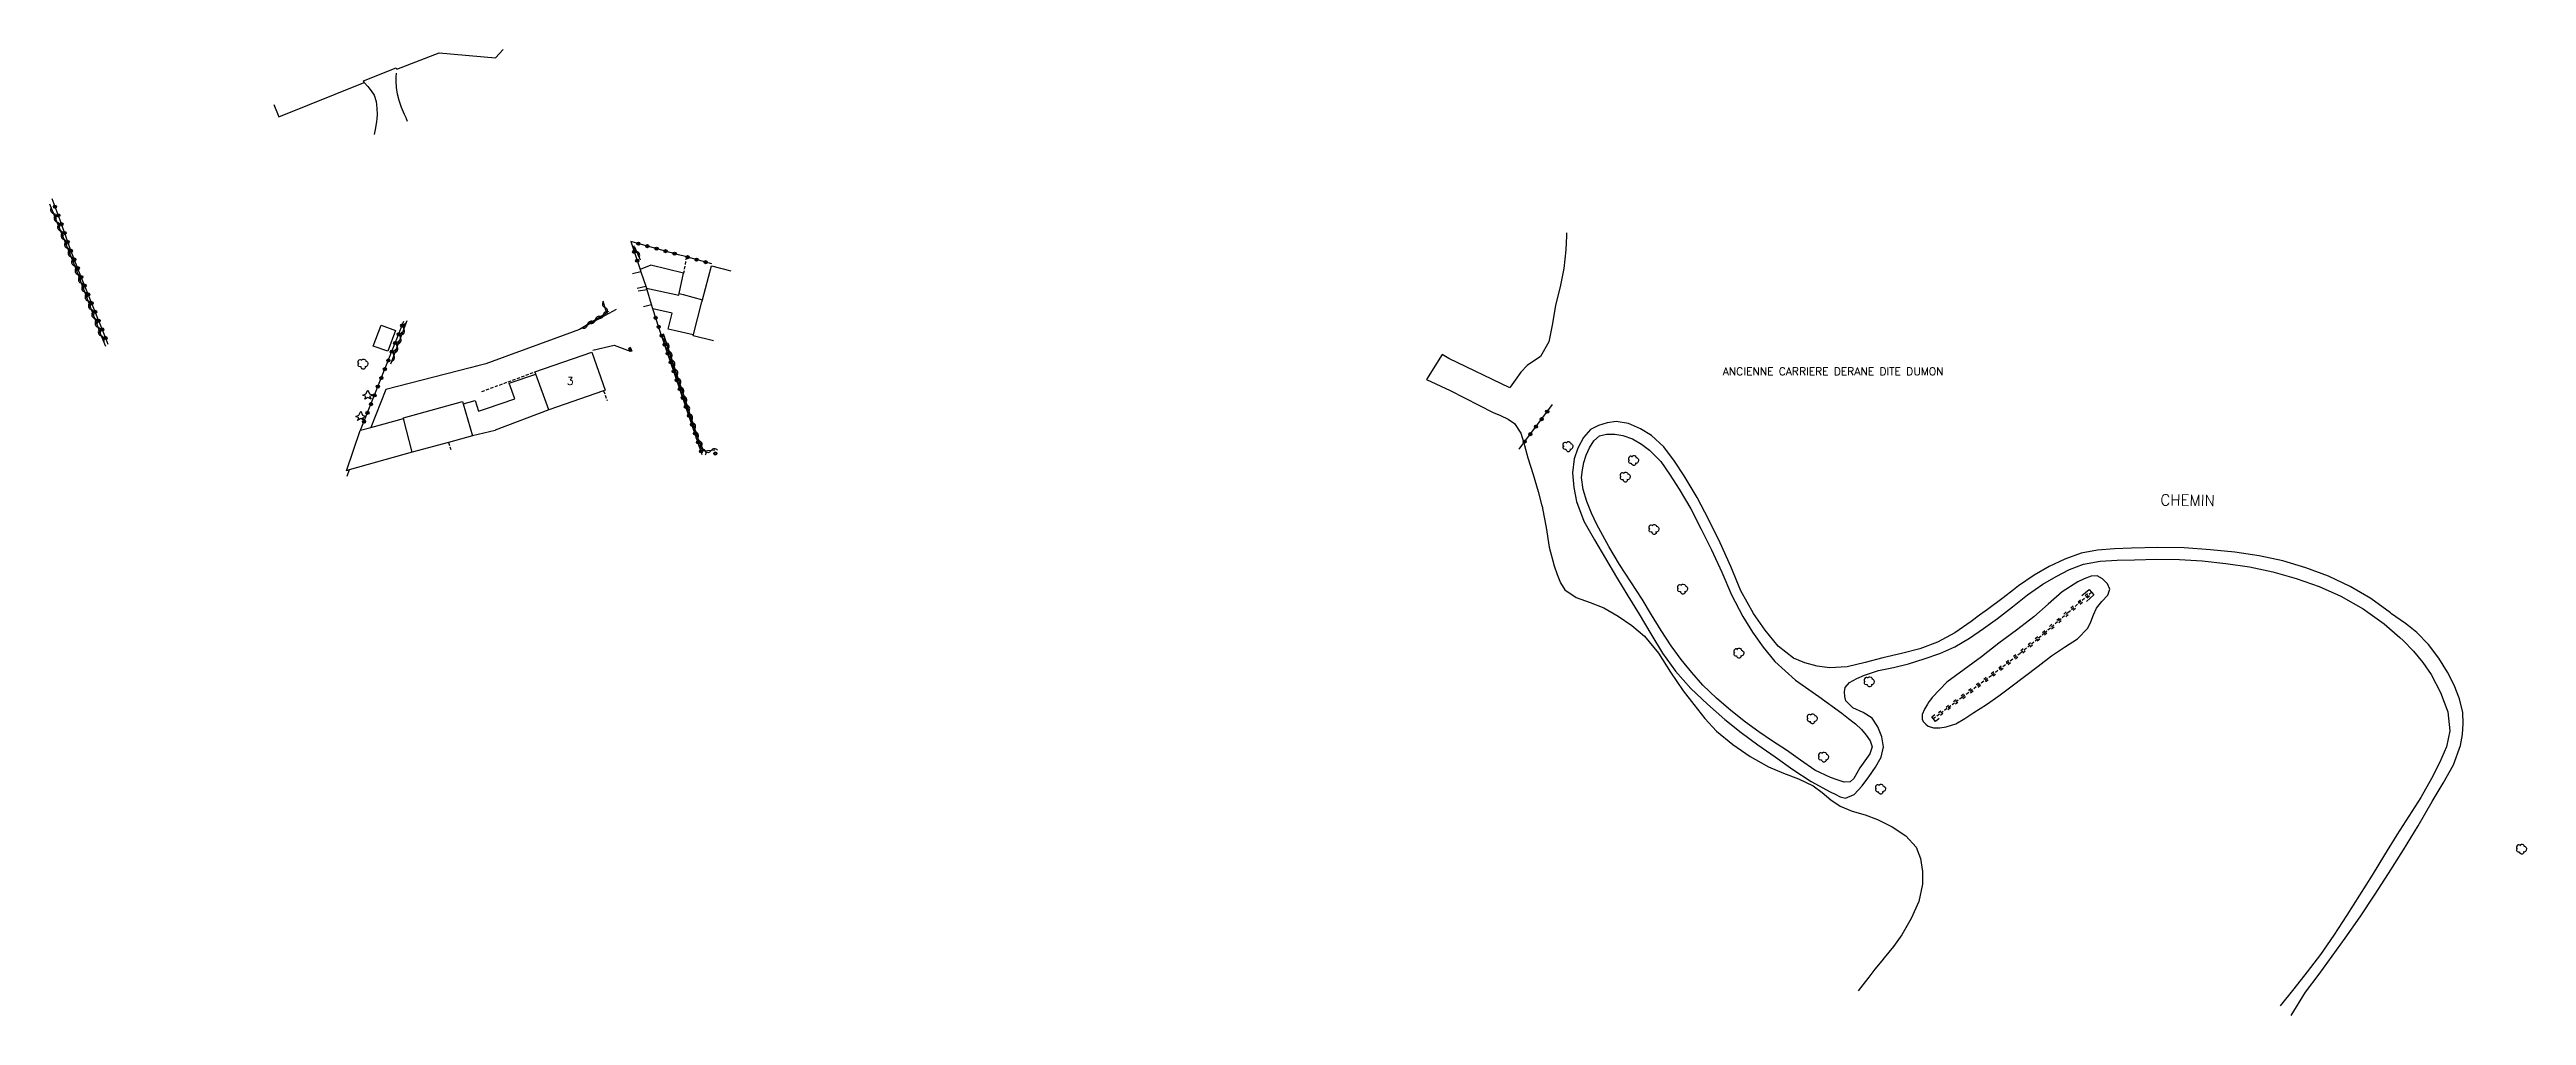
# Model space of a CAD drawing. Header units: millimetres. Extents: x 81006 to 82001, y 143028 to 144000.
# Drawn here: x 81310 to 81705.7, y 143027.8 to 143182 of the extents above; entities that cross this region are included whole.
import ezdxf
from ezdxf.enums import TextEntityAlignment as Align

# ---------------------------------------------------------------- set-up
doc = ezdxf.new("R2010")
doc.units = ezdxf.units.MM
doc.linetypes.add('DASHED', pattern=[0.75, 0.5, -0.25])
doc.layers.get('0').update_dxf_attribs({"linetype": 'CONTINUOUS'})
for name, color, linetype in [('W0014', 7, 'CONTINUOUS'), ('W0017', 7, 'CONTINUOUS'), ('W0071', 7, 'CONTINUOUS'), ('W0101', 7, 'CONTINUOUS'), ('W0104', 1, 'CONTINUOUS'), ('W0112', 1, 'DASHED'), ('W0120', 7, 'CONTINUOUS'), ('W0211', 2, 'CONTINUOUS'), ('W0220', 5, 'DASHED'), ('W0300', 7, 'CONTINUOUS'), ('W0303', 7, 'CONTINUOUS'), ('W0310', 3, 'CONTINUOUS'), ('W0323', 7, 'CONTINUOUS'), ('W0401', 7, 'CONTINUOUS'), ('W0511', 5, 'CONTINUOUS'), ('W0515', 5, 'CONTINUOUS'), ('W0984', 7, 'CONTINUOUS'), ('W0989', 7, 'CONTINUOUS'), ('W0991', 7, 'CONTINUOUS')]:
    doc.layers.add(name, color=color, linetype=linetype)
doc.styles.get("Standard").update_dxf_attribs({"font": 'romans.shx', "width": 0.85})

msp = doc.modelspace()

# ---------------------------------------------------------------- texts
at = {"layer": 'W0984'}
msp.add_text('ANCIENNE CARRIERE DERANE DITE DUMON', height=1.25, dxfattribs=at).set_placement((81594.96, 143130.64), align=Align.MIDDLE_CENTER)
at = {"layer": 'W0989'}
msp.add_text('CHEMIN', height=1.75, rotation=359.2793, dxfattribs=at).set_placement((81651.59, 143110.07), align=Align.MIDDLE_CENTER)
at = {"layer": 'W0991'}
msp.add_text('3', height=1.25, dxfattribs=at).set_placement((81393.15, 143129.11), align=Align.MIDDLE_CENTER)

# ---------------------------------------------------------------- blocks, each defined once
blk = doc.blocks.new('T303')
for p, q in [((-0.77, 0), (-0.28, 0.21)), ((-0.28, -0.21), (-0.77, 0)), ((-0.28, 0.21), (0, 0.83)), ((0, 0.83), (0.28, 0.21)), ((0.28, 0.21), (0.83, 0)), ((0.83, 0), (0.28, -0.21)), ((-0.49, -0.63), (-0.28, -0.21)), ((0, -0.35), (-0.49, -0.63)), ((0.56, -0.63), (0, -0.35)), ((0.28, -0.21), (0.56, -0.63))]:
    blk.add_line(p, q)
blk = doc.blocks.new('T300')
for p, q in [((-0.8, 0.51), (-0.86, 0.34)), ((-0.86, 0.34), (-0.86, 0.17)), ((-0.86, 0.17), (-0.74, 0.06)), ((-0.69, 0.63), (-0.8, 0.51)), ((-0.8, -0.06), (-0.74, 0.06)), ((-0.74, 0.06), (-0.69, 0.11)), ((-0.57, 0.69), (-0.69, 0.63)), ((-0.46, 0.69), (-0.57, 0.69)), ((-0.29, 0.63), (-0.46, 0.69)), ((-0.29, 0.63), (-0.17, 0.74)), ((-0.23, 0.57), (-0.29, 0.63)), ((-0.17, 0.74), (-0.06, 0.8)), ((-0.06, 0.8), (0.06, 0.8)), ((0.06, 0.8), (0.23, 0.74)), ((0.23, 0.74), (0.34, 0.63)), ((0.34, 0.63), (0.4, 0.51)), ((0.46, 0.46), (0.34, 0.46)), ((0.4, 0.51), (0.4, 0.46)), ((0.57, 0.4), (0.46, 0.46)), ((0.57, 0.4), (0.69, 0.29)), ((0.69, 0.29), (0.74, 0.17)), ((0.74, 0.06), (0.69, -0.17)), ((0.74, 0.17), (0.74, 0.06)), ((-0.8, -0.17), (-0.8, -0.06)), ((-0.8, -0.23), (-0.8, -0.17)), ((-0.74, -0.34), (-0.8, -0.23)), ((-0.69, -0.4), (-0.74, -0.34)), ((-0.51, -0.46), (-0.69, -0.4)), ((-0.4, -0.46), (-0.51, -0.46)), ((-0.4, -0.46), (-0.34, -0.46)), ((-0.34, -0.46), (-0.34, -0.4)), ((-0.34, -0.51), (-0.34, -0.46)), ((-0.29, -0.63), (-0.34, -0.51)), ((-0.17, -0.74), (-0.29, -0.63)), ((-0.06, -0.8), (-0.17, -0.74)), ((0.06, -0.8), (-0.06, -0.8)), ((0.17, -0.74), (0.06, -0.8)), ((0.23, -0.69), (0.17, -0.74)), ((0.29, -0.46), (0.23, -0.46)), ((0.29, -0.63), (0.23, -0.69)), ((0.46, -0.4), (0.29, -0.46)), ((0.34, -0.51), (0.29, -0.63)), ((0.34, -0.51), (0.34, -0.46)), ((0.57, -0.34), (0.46, -0.4)), ((0.63, -0.29), (0.57, -0.34)), ((0.69, -0.17), (0.63, -0.29))]:
    blk.add_line(p, q)
blk = doc.blocks.new('T401')
for p, q in [((-0.3, 0.3), (0, 0.3)), ((-0.3, -0.25), (-0.3, 0.3)), ((-0.3, 0.15), (0, 0.15)), ((-0.3, 0), (0, 0)), ((0, 0.3), (0, -0.25)), ((-0.3, -0.15), (0, -0.15)), ((-0.3, -0.25), (-0.3, -0.3)), ((-0.3, -0.3), (0, -0.3)), ((0, -0.3), (0, -0.25))]:
    blk.add_line(p, q)
blk = doc.blocks.new('t323o')
at = {"color": 0, "linetype": 'Continuous'}
for radius in [0.25, 0.15]:
    blk.add_circle((0, 0), radius, dxfattribs=at)
blk = doc.blocks.new('t310o')
at = {"color": 0, "linetype": 'Continuous'}
for centre, start, end in [((-0.5, 0.38), 216.8699, 323.1304), ((0.5, -0.37), 36.8699, 143.1303)]:
    blk.add_arc(centre, 0.625, start, end, dxfattribs=at)
blk = doc.blocks.new('t220o')
at = {"color": 0, "linetype": 'Continuous'}
for p, q in [((-0.25, 0.25), (0.25, 0.25)), ((-0.25, -0.25), (0.25, -0.25))]:
    blk.add_line(p, q, dxfattribs=at)

# ---------------------------------------------------------------- linework, layer by layer
at = {"layer": 'W0014'}
msp.add_lwpolyline([(81345.81, 143173.24), (81346.63, 143171.29), (81360.25, 143176.78), (81360.14, 143177.01), (81365.37, 143179.1), (81365.46, 143178.87), (81372.24, 143181.51), (81381.21, 143180.69), (81382.48, 143182.02)], dxfattribs=at)
at = {"layer": 'W0017'}
for points in [[(81360.25, 143176.78), (81360.82, 143176.11), (81361.39, 143175.45), (81361.85, 143174.73), (81362.15, 143173.73), (81362.28, 143172.66), (81362.31, 143171.59), (81362.27, 143171)], [(81366.99, 143171), (81366.7, 143171.65), (81366.23, 143172.75), (81365.85, 143173.87), (81365.6, 143174.89), (81365.42, 143175.95), (81365.35, 143177), (81365.37, 143177.64), (81365.44, 143178.27)], [(81362.26, 143170.95), (81362.23, 143170.55), (81362.05, 143169.5), (81361.87, 143168.46)], [(81367.01, 143170.95), (81366.99, 143171)], [(81367.18, 143170.56), (81367.01, 143170.95)], [(81404.45, 143146.55), (81403.1, 143146.22)], [(81403.87, 143143.95), (81405.26, 143144.22)], [(81405.45, 143143.65), (81404.05, 143143.42)], [(81404.87, 143141.01), (81406.17, 143141.3)], [(81400.51, 143140.54), (81394.63, 143137.3), (81391.03, 143136), (81383.32, 143133.2), (81379.68, 143131.87), (81378.43, 143131.55), (81377.18, 143131.22), (81363.71, 143127.73), (81361.32, 143121.68)], [(81396.8, 143134.01), (81400.2, 143134.85), (81402.74, 143133.84)]]:
    msp.add_lwpolyline(points, dxfattribs=at)
at = {"layer": 'W0071'}
for points in [[(81684.15, 143091.94), (81683.98, 143092.1), (81680.85, 143094.35), (81677.55, 143096.29), (81674.11, 143097.94), (81670.5, 143099.28), (81666.82, 143100.37), (81663.01, 143101.2), (81659.12, 143101.76), (81655.22, 143102.16), (81651.03, 143102.44), (81646.82, 143102.54), (81642.63, 143102.42), (81639.91, 143102.3), (81637.2, 143102.09), (81634.56, 143101.6), (81631.99, 143100.68), (81629.49, 143099.47), (81627.09, 143098.11), (81624.54, 143096.39), (81623.76, 143095.78), (81622.1, 143094.48), (81619.62, 143092.61), (81618.36, 143091.69), (81617.03, 143090.73), (81614.4, 143088.91), (81611.63, 143087.38), (81608.81, 143086.34), (81605.86, 143085.57), (81602.89, 143084.89), (81600.06, 143084.14), (81597.21, 143083.46), (81594.39, 143083.3), (81592.41, 143083.57), (81590.44, 143084.09), (81588.62, 143084.86), (81586.16, 143086.77), (81584.08, 143089.3), (81582.23, 143091.99), (81580.21, 143095.6), (81578.58, 143099.46), (81576.88, 143103.29), (81575.09, 143106.92), (81573.24, 143110.52), (81571.15, 143113.96), (81569.59, 143116.31), (81567.91, 143118.57), (81565.92, 143120.4), (81564.16, 143121.47), (81562.23, 143122.31), (81560.29, 143122.62), (81558.87, 143122.45), (81557.44, 143122.02), (81556.21, 143121.36), (81555.04, 143120.07), (81554.17, 143118.39), (81553.59, 143116.65), (81553.33, 143114.44), (81553.51, 143112.12), (81553.94, 143109.87), (81555.1, 143106.72), (81556.81, 143103.72), (81558.6, 143100.76), (81560.34, 143097.76), (81562.15, 143094.79), (81563.98, 143091.85), (81565.83, 143088.75), (81567.71, 143085.67), (81569.79, 143082.76), (81572.22, 143080.03), (81574.87, 143077.49), (81577.64, 143075.07), (81580.24, 143072.98), (81582.94, 143071), (81585.68, 143069.09), (81588.53, 143067.09), (81591.42, 143065.17), (81594.45, 143063.52), (81595.27, 143063.11), (81596.1, 143062.71), (81596.9, 143062.52), (81598.3, 143063.09), (81599.57, 143064.44), (81600.66, 143065.92), (81601.72, 143067.42), (81602.6, 143069.05), (81602.98, 143070.7), (81602.74, 143072.27), (81602.09, 143073.86), (81601.18, 143075.25), (81599.76, 143076.2), (81598.08, 143076.94), (81597, 143078.03), (81596.83, 143078.72), (81596.76, 143079.48), (81596.85, 143080.15), (81597.56, 143080.99), (81598.73, 143081.59), (81599.94, 143082.11), (81602.21, 143082.9), (81604.61, 143083.38), (81606.99, 143083.94), (81609.51, 143084.73), (81612, 143085.61), (81614.4, 143086.67), (81616.74, 143088.03), (81618.99, 143089.57), (81621.21, 143091.16), (81623.62, 143093.02), (81625.99, 143094.95), (81628.48, 143096.68), (81630.57, 143097.9), (81632.73, 143099.01), (81634.97, 143099.86), (81637.61, 143100.34), (81640.34, 143100.49), (81643.08, 143100.56), (81646.69, 143100.65), (81650.31, 143100.6), (81653.91, 143100.38), (81657.71, 143099.99), (81661.48, 143099.43), (81665.2, 143098.63), (81668.92, 143097.59), (81672.58, 143096.31), (81676.08, 143094.73), (81679.62, 143092.71), (81682.98, 143090.35), (81685.47, 143088.16), (81686.04, 143087.66), (81687.66, 143085.96), (81689.18, 143084.15), (81690.49, 143082.23), (81692.01, 143079.37), (81693.14, 143076.3), (81693.5, 143073.24), (81692.94, 143070.69), (81691.81, 143068.14), (81690.56, 143065.66), (81688.85, 143062.59), (81686.93, 143059.63), (81685.01, 143056.66), (81683.04, 143053.44), (81681.07, 143050.22), (81679.07, 143047.02), (81677.03, 143043.81), (81674.96, 143040.62), (81672.8, 143037.51), (81670.71, 143034.76), (81668.55, 143032.07), (81666.4, 143029.35)], [(81668.15, 143027.81), (81670.44, 143031.5), (81672.58, 143034.37), (81674.7, 143037.25), (81676.78, 143040.17), (81679.13, 143043.56), (81681.44, 143046.99), (81683.69, 143050.45), (81686.1, 143054.24), (81688.44, 143058.07), (81690.67, 143061.96), (81692.41, 143064.88), (81694.09, 143067.82), (81695.2, 143070.92), (81695.48, 143072.65), (81695.62, 143074.42), (81695.54, 143076.15), (81695.04, 143078.37), (81694.17, 143080.53), (81693.12, 143082.59), (81691.72, 143084.87), (81690.06, 143087.01), (81688.2, 143088.93), (81686.9, 143089.99), (81686.39, 143090.36), (81685.53, 143090.96), (81684.15, 143091.94)]]:
    msp.add_lwpolyline(points, dxfattribs=at)
msp.add_lwpolyline([(81596.71, 143065.05), (81595.6, 143065.4), (81594.51, 143065.82), (81592.05, 143066.98), (81589.76, 143068.55), (81587.49, 143070.16), (81585.28, 143071.6), (81583.1, 143073.08), (81580.97, 143074.63), (81578.6, 143076.49), (81576.3, 143078.45), (81574.14, 143080.54), (81572.36, 143082.54), (81570.68, 143084.64), (81569.09, 143086.81), (81567.47, 143089.25), (81565.95, 143091.76), (81564.43, 143094.26), (81562.63, 143097.05), (81560.83, 143099.83), (81559.13, 143102.67), (81558.13, 143104.41), (81557.17, 143106.17), (81556.35, 143107.98), (81555.61, 143109.85), (81555, 143111.77), (81554.77, 143113.71), (81554.88, 143114.9), (81555.13, 143116.11), (81555.51, 143117.24), (81556.05, 143118.43), (81556.74, 143119.55), (81557.61, 143120.34), (81558.75, 143120.64), (81560.08, 143120.61), (81561.36, 143120.39), (81562.87, 143119.86), (81564.31, 143119.03), (81565.63, 143118.06), (81567.43, 143116.23), (81568.93, 143114.06), (81570.34, 143111.82), (81572.21, 143108.69), (81573.89, 143105.45), (81575.52, 143102.17), (81577.16, 143098.59), (81578.73, 143094.97), (81580.53, 143091.49), (81582.09, 143089), (81583.77, 143086.59), (81585.62, 143084.34), (81588.95, 143081.36), (81592.66, 143078.75), (81596.32, 143076.08), (81597.42, 143075.24), (81598.52, 143074.39), (81599.49, 143073.44), (81600.21, 143072.57), (81600.85, 143071.63), (81601.16, 143070.69), (81600.84, 143069.58), (81600.04, 143068.46), (81599.21, 143067.36), (81598.74, 143066.5), (81598.26, 143065.66), (81597.66, 143065.1)], close=True, dxfattribs=at)
at = {"layer": 'W0101'}
for points in [[(81414.24, 143141.77), (81414.31, 143142.04), (81415.72, 143147.51), (81415.72, 143147.51), (81418.83, 143146.71)], [(81416.04, 143135.5), (81416.04, 143135.5), (81412.8, 143136.29), (81414.22, 143141.72), (81414.24, 143141.77)]]:
    msp.add_lwpolyline(points, dxfattribs=at)
msp.add_lwpolyline([(81389.77, 143124.49), (81387.67, 143130.19), (81387.53, 143130.55), (81396.63, 143133.73), (81398.74, 143127.63), (81398.51, 143127.55)], close=True, dxfattribs=at)
at = {"layer": 'W0104'}
for points in [[(81410.6, 143143.06), (81411.29, 143146.31), (81406.06, 143147.58), (81404.34, 143146.89), (81404.45, 143146.55), (81405.26, 143144.22), (81405.37, 143143.92), (81410.55, 143142.83)], [(81364.02, 143133.85), (81361.68, 143134.67), (81362.94, 143138.03), (81365.26, 143137.18), (81364.02, 143133.85)], [(81367.91, 143117.73), (81366.53, 143123.13), (81366.51, 143123.21), (81375.97, 143125.83), (81376.08, 143125.46), (81377.56, 143120.34), (81373.74, 143119.31)]]:
    msp.add_lwpolyline(points, close=True, dxfattribs=at)
for points in [[(81412.83, 143136.45), (81409.8, 143137.17), (81408.83, 143137.4), (81409.44, 143139.95), (81406.38, 143140.61), (81406.17, 143141.3), (81405.45, 143143.65), (81405.37, 143143.92)], [(81410.6, 143143.06), (81411.21, 143142.92), (81414.31, 143142.04)], [(81376.08, 143125.46), (81377.97, 143125.99), (81378.53, 143124.27), (81379.78, 143124.73), (81384.31, 143126.23), (81383.44, 143128.76), (81387.67, 143130.19)], [(81367.91, 143117.73), (81357.86, 143114.9), (81357.44, 143114.78), (81359.62, 143121.21), (81359.68, 143121.23), (81361.32, 143121.68), (81366.53, 143123.13)], [(81389.77, 143124.49), (81381.19, 143121.24), (81381.17, 143121.19), (81377.56, 143120.34)]]:
    msp.add_lwpolyline(points, dxfattribs=at)
at = {"layer": 'W0112'}
for points in [[(81411.74, 143148.92), (81411.29, 143146.31)], [(81379.05, 143127.42), (81387.53, 143130.55)], [(81398.51, 143127.55), (81399.05, 143126)], [(81373.74, 143119.31), (81374.08, 143118.16)]]:
    msp.add_lwpolyline(points, dxfattribs=at)
at = {"layer": 'W0120'}
for points in [[(81634.67, 143094.85), (81635.85, 143095.79), (81636.23, 143095.38), (81636.62, 143094.98), (81635.44, 143093.9)], [(81611.9, 143075.23), (81611.33, 143074.73), (81610.93, 143075.21), (81610.71, 143075.47), (81611.22, 143075.88)]]:
    msp.add_lwpolyline(points, dxfattribs=at)
at = {"layer": 'W0211'}
msp.add_lwpolyline([(81611.01, 143073.71), (81612.01, 143073.72), (81612.99, 143073.86), (81614.54, 143074.37), (81616.01, 143075.24), (81617.44, 143076.17), (81619.46, 143077.46), (81621.41, 143078.86), (81623.35, 143080.28), (81625.53, 143081.91), (81627.69, 143083.57), (81629.85, 143085.24), (81631.92, 143086.59), (81633.99, 143087.94), (81635.62, 143089.63), (81636.13, 143090.66), (81636.54, 143091.77), (81637.02, 143092.84), (81637.88, 143093.9), (81638.83, 143094.92), (81639.18, 143095.89), (81638.77, 143096.72), (81637.99, 143097.52), (81637.14, 143098), (81636.15, 143097.95), (81635.08, 143097.51), (81634.03, 143097.02), (81631.53, 143095.46), (81629.28, 143093.45), (81627.02, 143091.44), (81624.24, 143089.32), (81621.44, 143087.22), (81618.67, 143085.08), (81615.87, 143083.06), (81613.09, 143081.01), (81610.76, 143078.56), (81610.51, 143078.21), (81610.26, 143077.86), (81610.04, 143077.49), (81609.57, 143076.69), (81609.18, 143075.85), (81609.16, 143075.08), (81609.39, 143074.67), (81609.75, 143074.29), (81610.14, 143073.98)], close=True, dxfattribs=at)
at = {"layer": 'W0220'}
msp.add_lwpolyline([(81610.93, 143075.21), (81615.61, 143078.68), (81620.29, 143082.15), (81624.9, 143085.71), (81628.71, 143088.89), (81632.47, 143092.14), (81636.23, 143095.38)], dxfattribs=at)
at = {"layer": 'W0310'}
for points in [[(81309.98, 143157.38), (81310.09, 143157.14), (81314.05, 143147.29), (81318.22, 143136.34), (81318.93, 143134.66)], [(81404.4, 143148.4), (81403.5, 143150.48)], [(81398.4, 143141.88), (81398.98, 143139.95), (81394.63, 143137.3)], [(81367.07, 143138.72), (81364.46, 143131.78)], [(81416.28, 143118.04), (81414.53, 143117.92), (81413.6, 143119.9), (81408.09, 143136.65)], [(81357.86, 143114.9), (81357.46, 143113.83)]]:
    msp.add_lwpolyline(points, dxfattribs=at)
at = {"layer": 'W0323'}
for points in [[(81319.35, 143134.91), (81319.01, 143135.76), (81314.79, 143146.38), (81313.37, 143149.94), (81311.67, 143154.77), (81310.38, 143158.18)], [(81410.48, 143149.27), (81402.87, 143151.36), (81402.83, 143151.37), (81404.34, 143146.89)], [(81415.79, 143147.8), (81411.74, 143148.92), (81411.59, 143148.96), (81410.48, 143149.27)], [(81359.68, 143121.23), (81366.6, 143138.67)], [(81414.27, 143117.31), (81407.37, 143137.5), (81406.38, 143140.61)], [(81544.76, 143118.21), (81545.52, 143119.23), (81550.12, 143125.34)]]:
    msp.add_lwpolyline(points, dxfattribs=at)
at = {"layer": 'W0511'}
msp.add_lwpolyline([(81543.27, 143128.02), (81533.56, 143132.71), (81533.55, 143132.7), (81532.5, 143133.34), (81529.97, 143129.34), (81529.97, 143129.33), (81533.74, 143127.57), (81533.76, 143127.57), (81540.62, 143124.1)], dxfattribs=at)
at = {"layer": 'W0515'}
for points in [[(81552.36, 143152.75), (81552.37, 143152.3), (81552.25, 143150.03), (81551.92, 143147.07), (81551.32, 143144.13), (81550.61, 143141.22), (81550.12, 143138.29), (81549.54, 143135.38), (81548.17, 143133.04), (81547.49, 143132.53), (81546.75, 143132.08), (81546.05, 143131.58), (81545.04, 143130.49), (81544.15, 143129.26), (81543.34, 143128.12), (81543.27, 143128.02)], [(81540.62, 143124.1), (81541.82, 143123.57), (81543.02, 143123.03), (81544.05, 143122.34), (81545.06, 143120.76), (81545.52, 143119.23), (81545.64, 143118.81), (81546.19, 143116.84), (81547.05, 143114.17), (81547.83, 143111.48), (81548.37, 143109.4), (81548.5, 143108.89), (81548.53, 143108.76), (81549.11, 143105.69), (81549.59, 143102.59), (81550.37, 143099.59), (81550.84, 143098.23), (81551.38, 143096.9), (81552.09, 143095.74), (81553.88, 143094.51), (81556.14, 143093.76), (81558.34, 143092.89), (81560.61, 143091.55), (81562.8, 143090.05), (81564.81, 143088.37), (81567.07, 143085.66), (81568.99, 143082.63), (81571, 143079.66), (81572.69, 143077.43), (81574.43, 143075.24), (81576.32, 143073.22), (81578.9, 143071.07), (81581.71, 143069.17), (81584.64, 143067.49), (81587, 143066.47), (81589.43, 143065.58), (81591.74, 143064.48), (81593.19, 143063.41), (81594.59, 143062.25), (81596.06, 143061.23), (81598.01, 143060.44), (81600.07, 143059.85), (81602.04, 143059.1), (81604.38, 143057.91), (81606.59, 143056.49), (81608.2, 143054.69), (81608.9, 143052.87), (81609.21, 143050.81), (81609.24, 143048.79), (81608.65, 143045.99), (81607.43, 143043.27), (81605.95, 143040.7), (81604.62, 143038.8), (81603.12, 143037.01), (81602.74, 143036.55), (81601.63, 143035.2), (81600.65, 143033.94), (81599.68, 143032.68), (81598.95, 143031.72)]]:
    msp.add_lwpolyline(points, dxfattribs=at)

# ---------------------------------------------------------------- block references
at = {"layer": 'W0220'}
for p, rotation in [((81634.43, 143093.83), 40.81270337819941), ((81635.57, 143094.81), 40.81270337819941), ((81629.89, 143089.9), 40.82143103108298), ((81631.03, 143090.88), 40.82143103108298), ((81632.16, 143091.87), 40.82143103108298), ((81633.3, 143092.85), 40.81270337819941), ((81625.3, 143086.05), 39.73760460029442), ((81626.45, 143087.01), 39.73760460029442), ((81627.6, 143087.96), 39.73760460029442), ((81628.76, 143088.92), 40.82143103108298), ((81619.36, 143081.46), 36.51598175199732), ((81620.56, 143082.36), 37.77490680261109), ((81621.75, 143083.28), 37.77490680261109), ((81622.94, 143084.19), 37.77490680261109), ((81624.12, 143085.11), 37.77490680261109), ((81614.54, 143077.89), 36.52183242708693), ((81615.75, 143078.78), 36.51598175199732), ((81616.95, 143079.67), 36.51598175199732), ((81618.16, 143080.57), 36.51598175199732), ((81612.13, 143076.1), 36.52183242708693), ((81613.34, 143077), 36.52183242708693)]:
    msp.add_blockref('t220o', p, dxfattribs=dict(at, rotation=rotation))
at = {"layer": 'W0300'}
for p in [(81360.11, 143131.81), (81552.64, 143118.62), (81563.1, 143116.39), (81561.77, 143113.77), (81566.36, 143105.41), (81570.95, 143095.88), (81579.92, 143085.63), (81600.78, 143081.06), (81591.65, 143075.17), (81593.48, 143069.03), (81602.56, 143063.94), (81704.98, 143054.34)]:
    msp.add_blockref('T300', p, dxfattribs=at)
at = {"layer": 'W0303'}
for p in [(81360.82, 143126.83), (81359.69, 143123.44)]:
    msp.add_blockref('T303', p, dxfattribs=at)
at = {"layer": 'W0310'}
for p, rotation in [((81310.6, 143155.86), 291.8825408085331), ((81311.16, 143154.47), 291.8825408085331), ((81311.72, 143153.08), 291.8825408085331), ((81312.28, 143151.69), 291.8825408085331), ((81312.84, 143150.29), 291.8825408085331), ((81313.4, 143148.9), 291.8825408085331), ((81403.8, 143149.78), 113.3281210679838), ((81313.96, 143147.51), 291.8825408085331), ((81314.5, 143146.11), 290.8662069136363), ((81315.03, 143144.71), 290.8662069136363), ((81315.57, 143143.31), 290.8662069136363), ((81316.1, 143141.91), 290.8662069136363), ((81316.63, 143140.5), 290.8662069136363), ((81398.72, 143140.82), 286.6766653592178), ((81317.17, 143139.1), 290.8662069136363), ((81317.7, 143137.7), 290.8662069136363), ((81318.24, 143136.3), 293.0408731905272), ((81366.04, 143135.99), 249.3611047540734), ((81366.57, 143137.39), 249.3611047540734), ((81395.91, 143138.09), 211.3495808645637), ((81397.19, 143138.87), 211.3495808645637), ((81398.47, 143139.65), 211.3495808645637), ((81364.98, 143133.18), 249.3611047540734), ((81365.51, 143134.58), 249.3611047540734), ((81408.56, 143135.23), 108.2110018877931), ((81409.03, 143133.8), 108.2110018877931), ((81409.49, 143132.38), 108.2110018877931), ((81409.96, 143130.95), 108.2110018877931), ((81410.43, 143129.53), 108.2110018877931), ((81410.9, 143128.1), 108.2110018877931), ((81411.37, 143126.68), 108.2110018877931), ((81411.84, 143125.25), 108.2110018877931), ((81412.31, 143123.83), 108.2110018877931), ((81412.78, 143122.4), 108.2110018877931), ((81413.24, 143120.98), 108.2110018877931), ((81413.75, 143119.57), 115.1830044198999), ((81414.39, 143118.21), 115.1830044198999), ((81415.7, 143118), 184.037291679304)]:
    msp.add_blockref('t310o', p, dxfattribs=dict(at, rotation=rotation))
at = {"layer": 'W0323'}
for p, rotation in [((81310.84, 143156.95), 110.7565465185205), ((81311.37, 143155.55), 110.7565465185205), ((81311.89, 143154.14), 109.4046513570024), ((81312.39, 143152.72), 109.4046513570024), ((81312.89, 143151.31), 109.4046513570024), ((81313.39, 143149.9), 111.6876449515039), ((81403.38, 143149.73), 288.5843857477476), ((81404.06, 143151.03), 164.6550810641464), ((81405.5, 143150.63), 164.6550810641464), ((81406.95, 143150.24), 164.6550810641464), ((81408.4, 143149.84), 164.6550810641464), ((81409.84, 143149.44), 164.6550810641464), ((81411.92, 143148.87), 164.5393410685019), ((81313.94, 143148.5), 111.6876449515039), ((81314.5, 143147.11), 111.6876449515039), ((81315.05, 143145.71), 111.6915012755271), ((81403.86, 143148.31), 288.5843857477476), ((81413.37, 143148.47), 164.5393410685019), ((81414.81, 143148.07), 164.5393410685019), ((81315.6, 143144.32), 111.6915012755271), ((81316.16, 143142.93), 111.6915012755271), ((81316.71, 143141.53), 111.6915012755271), ((81317.27, 143140.14), 111.6915012755271), ((81317.82, 143138.74), 111.6915012755271), ((81318.38, 143137.35), 111.6915012755271), ((81366.32, 143137.96), 68.34822450638235), ((81406.83, 143139.18), 107.548431110214), ((81407.29, 143137.75), 107.548431110214), ((81318.93, 143135.96), 111.6915012755271), ((81364.66, 143133.78), 68.34822450638235), ((81365.21, 143135.17), 68.34822450638235), ((81365.76, 143136.56), 68.34822450638235), ((81407.77, 143136.33), 108.8899495815938), ((81408.25, 143134.91), 108.8899495815938), ((81408.74, 143133.49), 108.8899495815938), ((81363, 143129.59), 68.34822450638235), ((81363.55, 143130.99), 68.34822450638235), ((81364.1, 143132.38), 68.34822450638235), ((81409.22, 143132.08), 108.8899495815938), ((81409.71, 143130.66), 108.8899495815938), ((81410.19, 143129.24), 108.8899495815938), ((81361.34, 143125.41), 68.34822450638235), ((81361.89, 143126.8), 68.34822450638235), ((81362.44, 143128.2), 68.34822450638235), ((81410.68, 143127.82), 108.8899495815938), ((81411.17, 143126.4), 108.8899495815938), ((81411.65, 143124.98), 108.8899495815938), ((81360.23, 143122.62), 68.34822450638235), ((81360.78, 143124.02), 68.34822450638235), ((81412.14, 143123.56), 108.8899495815938), ((81412.62, 143122.14), 108.8899495815938), ((81547.46, 143121.81), 53.01923546630945), ((81548.37, 143123.01), 53.01923546630945), ((81549.27, 143124.21), 53.01923546630945), ((81413.11, 143120.72), 108.8899495815938), ((81413.59, 143119.3), 108.8899495815938), ((81414.08, 143117.88), 108.8899495815938), ((81416.35, 143117.53), 256.2992316155153), ((81545.66, 143119.41), 53.01923546630945), ((81546.56, 143120.61), 53.01923546630945)]:
    msp.add_blockref('t323o', p, dxfattribs=dict(at, rotation=rotation))
at = {"layer": 'W0401', "rotation": 198.1222353866022}
msp.add_blockref('T401', (81402.62, 143134.08), dxfattribs=at)

msp.set_redraw_order([(e.dxf.handle, doc.entitydb.next_handle()) for e in msp.query("TEXT MTEXT ATTDEF DIMENSION ARC_DIMENSION")])  # texts and dimensions are drawn at this point

doc.saveas('drawing.dxf')
